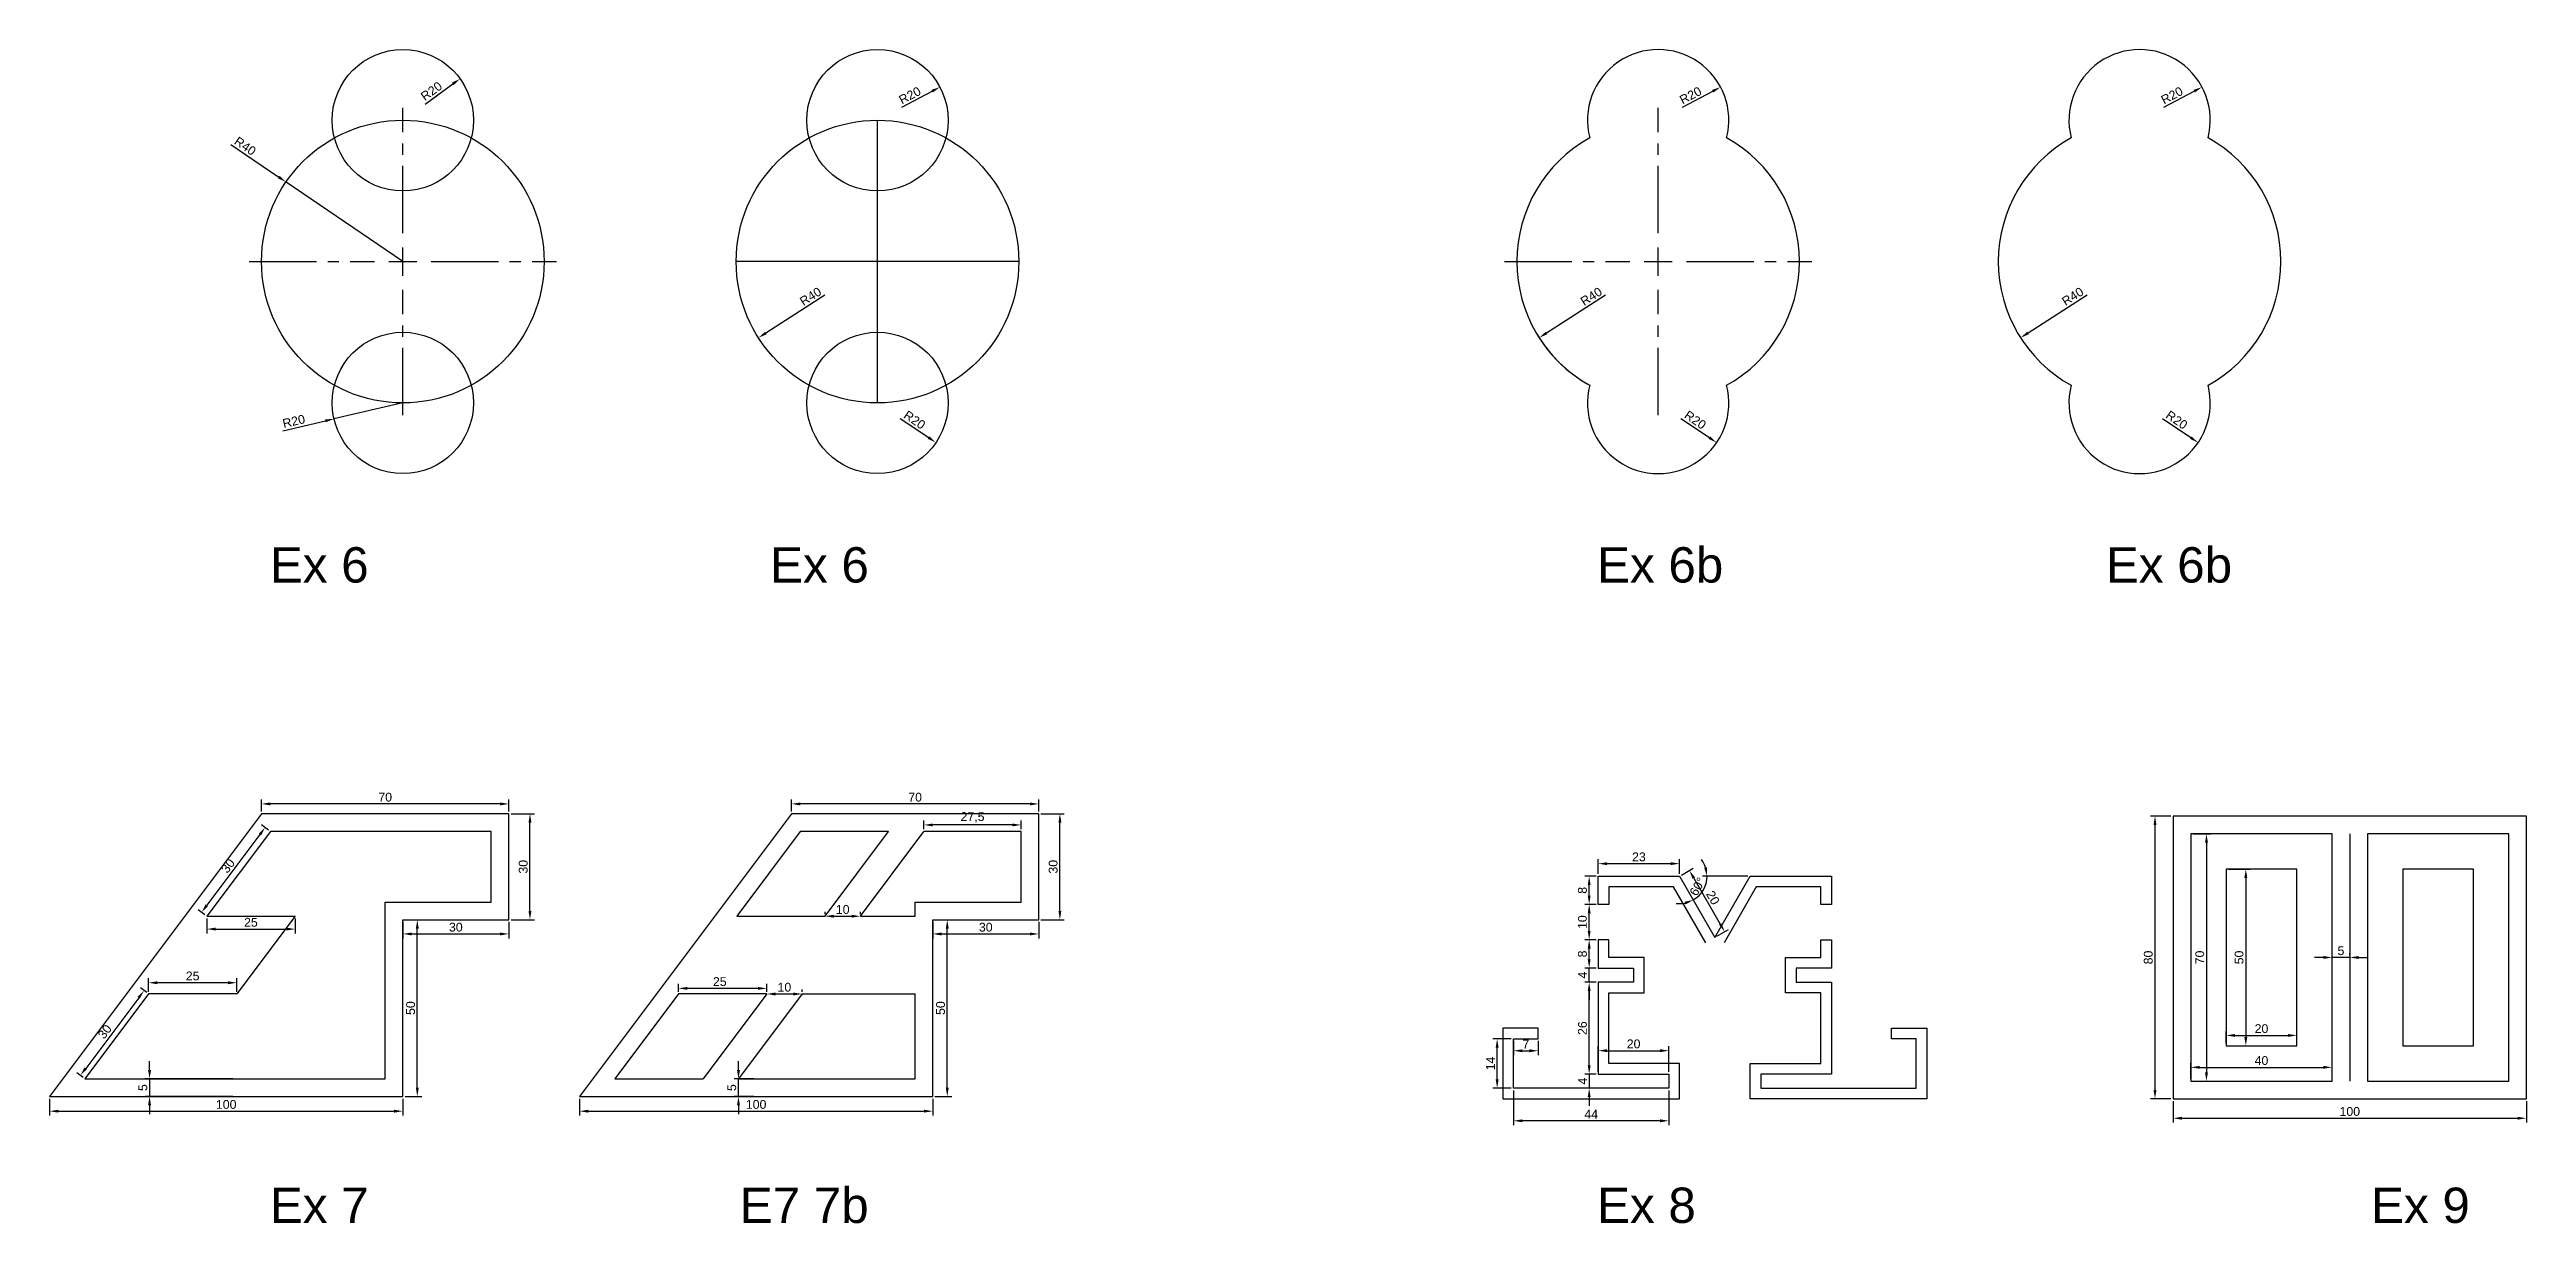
# Model space of a CAD drawing. Header units: millimetres. Extents: x 1499 to 2200, y 1188 to 1520.
import ezdxf

# ---------------------------------------------------------------- set-up
doc = ezdxf.new("R2010")
doc.units = ezdxf.units.MM
doc.linetypes.add('CENTER2', pattern=[28.575, 19.05, -3.175, 3.175, -3.175])
doc.styles.get("Standard").update_dxf_attribs({"font": 'arial.ttf'})
doc.dimstyles.new('ISO-25', dxfattribs={"dimtxt": 2.5, "dimasz": 2.5, "dimexe": 1.25, "dimexo": 0.625, "dimtad": 1, "dimtxsty": 'Standard', "dimcen": 2.5, "dimadec": 0, "dimazin": 0, "dimtfac": 1, "dimtmove": 0, "dimatfit": 3, "dimfxl": 1, "dimarcsym": 0})

msp = doc.modelspace()

# ---------------------------------------------------------------- texts
at = {"char_height": 10, "attachment_point": 1}
for s, width, insert in [('Ex 6', 32.45453, (1561.346, 1379.325)), ('Ex 6', 32.45453, (1702.929, 1379.325)), ('Ex 6b', 47.4579, (1937.007, 1379.325)), ('Ex 6b', 50.06718, (2081.024, 1379.325)), ('Ex 7', 32.45453, (1561.346, 1198.105)), ('E7 7b', 46.01657, (1694.328, 1198.105)), ('Ex 8', 32.45453, (1937.007, 1198.105)), ('Ex 9', 32.45453, (2156.088, 1198.105))]:
    msp.add_mtext_dynamic_manual_height_columns(s, width=width, gutter_width=12.5, heights=[0], dxfattribs=dict(at, insert=insert))

# ---------------------------------------------------------------- blocks, each defined once
blk = doc.blocks.new('*U2')
at = {"color": 0, "linetype": 'CENTER2', "transparency": 16777216}
for p, q in [((0, 8), (0, 43.5)), ((-43.5, 0), (-8, 0)), ((8, 0), (43.5, 0)), ((0, -43.5), (0, -8))]:
    blk.add_line(p, q, dxfattribs=at)
at = {"color": 0, "linetype": 'Continuous', "transparency": 16777216}
for p, q in [((-4, 0), (4, 0)), ((0, -4), (0, 4))]:
    blk.add_line(p, q, dxfattribs=at)
blk = doc.blocks.new('*D5')
at = {"color": 0, "lineweight": -2, "transparency": 16777216}
blk.add_line((1718.45, 1450.63), (1701.73, 1439.94), dxfattribs=at)
at = {"color": 0, "transparency": 16777216}
blk.add_solid([(1701.51, 1440.29), (1701.96, 1439.59), (1699.63, 1438.59)], dxfattribs=at)
at = {"layer": 'Defpoints', "color": 0, "transparency": 16777216}
for p in [(1733.32, 1460.15), (1699.63, 1438.59)]:
    blk.add_point(p, dxfattribs=at)
at = {"color": 0, "transparency": 16777216, "insert": (1714.38, 1450.29), "char_height": 2.5, "attachment_point": 5, "rotation": 32.60932}
blk.add_mtext('R40', dxfattribs=at)
blk = doc.blocks.new('*D6')
at = {"color": 0, "lineweight": -2, "transparency": 16777216}
for p, q in [((1550.3, 1493.29), (1563.84, 1484.07)), ((1598.97, 1460.15), (1565.9, 1482.66))]:
    blk.add_line(p, q, dxfattribs=at)
at = {"color": 0, "transparency": 16777216}
blk.add_solid([(1564.07, 1484.41), (1563.6, 1483.72), (1565.9, 1482.66)], dxfattribs=at)
at = {"layer": 'Defpoints', "color": 0, "transparency": 16777216}
for p in [(1565.9, 1482.66), (1598.97, 1460.15)]:
    blk.add_point(p, dxfattribs=at)
at = {"color": 0, "transparency": 16777216, "insert": (1554.35, 1492.83), "char_height": 2.5, "attachment_point": 5, "rotation": 325.75369}
blk.add_mtext('R40', dxfattribs=at)
blk = doc.blocks.new('*D7')
at = {"color": 0, "lineweight": -2, "transparency": 16777216}
for p, q in [((1598.97, 1420.15), (1579.48, 1415.64)), ((1565.02, 1412.3), (1577.05, 1415.08))]:
    blk.add_line(p, q, dxfattribs=at)
at = {"color": 0, "transparency": 16777216}
blk.add_solid([(1576.95, 1415.49), (1577.14, 1414.68), (1579.48, 1415.64)], dxfattribs=at)
at = {"layer": 'Defpoints', "color": 0, "transparency": 16777216}
for p in [(1598.97, 1420.15), (1579.48, 1415.64)]:
    blk.add_point(p, dxfattribs=at)
at = {"color": 0, "transparency": 16777216, "insert": (1568.11, 1414.97), "char_height": 2.5, "attachment_point": 5, "rotation": 13.01856}
blk.add_mtext('R20', dxfattribs=at)
blk = doc.blocks.new('*D10')
at = {"color": 0, "lineweight": -2, "transparency": 16777216}
blk.add_line((1740.2, 1503.8), (1748.78, 1508.36), dxfattribs=at)
at = {"color": 0, "transparency": 16777216}
blk.add_solid([(1748.58, 1508.73), (1748.97, 1507.99), (1750.98, 1509.53)], dxfattribs=at)
at = {"layer": 'Defpoints', "color": 0, "transparency": 16777216}
for p in [(1750.98, 1509.53), (1733.32, 1500.15)]:
    blk.add_point(p, dxfattribs=at)
at = {"color": 0, "transparency": 16777216, "insert": (1742.49, 1507.17), "char_height": 2.5, "attachment_point": 5, "rotation": 27.97497}
blk.add_mtext('R20', dxfattribs=at)
blk = doc.blocks.new('*D11')
at = {"color": 0, "lineweight": -2, "transparency": 16777216}
blk.add_line((1739.76, 1415.78), (1747.81, 1410.33), dxfattribs=at)
at = {"color": 0, "transparency": 16777216}
blk.add_solid([(1748.04, 1410.67), (1747.57, 1409.98), (1749.87, 1408.93)], dxfattribs=at)
at = {"layer": 'Defpoints', "color": 0, "transparency": 16777216}
for p in [(1733.32, 1420.15), (1749.87, 1408.93)]:
    blk.add_point(p, dxfattribs=at)
at = {"color": 0, "transparency": 16777216, "insert": (1743.82, 1415.33), "char_height": 2.5, "attachment_point": 5, "rotation": 325.86219}
blk.add_mtext('R20', dxfattribs=at)
blk = doc.blocks.new('*D12')
at = {"color": 0, "lineweight": -2, "transparency": 16777216}
blk.add_line((1605.27, 1504.72), (1613.13, 1510.43), dxfattribs=at)
at = {"color": 0, "transparency": 16777216}
blk.add_solid([(1612.89, 1510.76), (1613.38, 1510.09), (1615.16, 1511.89)], dxfattribs=at)
at = {"layer": 'Defpoints', "color": 0, "transparency": 16777216}
for p in [(1615.16, 1511.89), (1598.97, 1500.15)]:
    blk.add_point(p, dxfattribs=at)
at = {"color": 0, "transparency": 16777216, "insert": (1607.07, 1508.38), "char_height": 2.5, "attachment_point": 5, "rotation": 35.95715}
blk.add_mtext('R20', dxfattribs=at)
blk = doc.blocks.new('*D14')
at = {"color": 0, "lineweight": -2, "transparency": 16777216}
blk.add_line((1939.42, 1450.63), (1922.7, 1439.94), dxfattribs=at)
blk.add_arc((1954.29, 1460.15), 40, 210.81883, 240.14973, dxfattribs=at)
at = {"color": 0, "transparency": 16777216}
blk.add_solid([(1922.48, 1440.29), (1922.93, 1439.59), (1920.6, 1438.59)], dxfattribs=at)
at = {"layer": 'Defpoints', "color": 0, "transparency": 16777216}
for p in [(1954.29, 1460.15), (1920.6, 1438.59)]:
    blk.add_point(p, dxfattribs=at)
at = {"color": 0, "transparency": 16777216, "insert": (1935.36, 1450.29), "char_height": 2.5, "attachment_point": 5, "rotation": 32.60932}
blk.add_mtext('R40', dxfattribs=at)
blk = doc.blocks.new('*D15')
at = {"color": 0, "lineweight": -2, "transparency": 16777216}
blk.add_line((1961.17, 1503.8), (1969.75, 1508.36), dxfattribs=at)
at = {"color": 0, "transparency": 16777216}
blk.add_solid([(1969.55, 1508.73), (1969.94, 1507.99), (1971.96, 1509.53)], dxfattribs=at)
at = {"layer": 'Defpoints', "color": 0, "transparency": 16777216}
for p in [(1971.96, 1509.53), (1954.29, 1500.15)]:
    blk.add_point(p, dxfattribs=at)
at = {"color": 0, "transparency": 16777216, "insert": (1963.46, 1507.17), "char_height": 2.5, "attachment_point": 5, "rotation": 27.97497}
blk.add_mtext('R20', dxfattribs=at)
blk = doc.blocks.new('*D16')
at = {"color": 0, "lineweight": -2, "transparency": 16777216}
blk.add_line((1960.74, 1415.78), (1968.78, 1410.33), dxfattribs=at)
at = {"color": 0, "transparency": 16777216}
blk.add_solid([(1969.01, 1410.67), (1968.54, 1409.98), (1970.85, 1408.93)], dxfattribs=at)
at = {"layer": 'Defpoints', "color": 0, "transparency": 16777216}
for p in [(1954.29, 1420.15), (1970.85, 1408.93)]:
    blk.add_point(p, dxfattribs=at)
at = {"color": 0, "transparency": 16777216, "insert": (1964.79, 1415.33), "char_height": 2.5, "attachment_point": 5, "rotation": 325.86219}
blk.add_mtext('R20', dxfattribs=at)
blk = doc.blocks.new('*D18')
at = {"color": 0, "lineweight": -2, "transparency": 16777216}
blk.add_line((2075.69, 1450.63), (2058.98, 1439.94), dxfattribs=at)
at = {"color": 0, "transparency": 16777216}
blk.add_solid([(2058.75, 1440.29), (2059.2, 1439.59), (2056.87, 1438.59)], dxfattribs=at)
at = {"layer": 'Defpoints', "color": 0, "transparency": 16777216}
for p in [(2090.57, 1460.15), (2056.87, 1438.59)]:
    blk.add_point(p, dxfattribs=at)
at = {"color": 0, "transparency": 16777216, "insert": (2071.63, 1450.29), "char_height": 2.5, "attachment_point": 5, "rotation": 32.60932}
blk.add_mtext('R40', dxfattribs=at)
blk = doc.blocks.new('*D19')
at = {"color": 0, "lineweight": -2, "transparency": 16777216}
blk.add_line((2097.44, 1503.8), (2106.02, 1508.36), dxfattribs=at)
at = {"color": 0, "transparency": 16777216}
blk.add_solid([(2105.83, 1508.73), (2106.22, 1507.99), (2108.23, 1509.53)], dxfattribs=at)
at = {"layer": 'Defpoints', "color": 0, "transparency": 16777216}
for p in [(2108.23, 1509.53), (2090.57, 1500.15)]:
    blk.add_point(p, dxfattribs=at)
at = {"color": 0, "transparency": 16777216, "insert": (2099.73, 1507.17), "char_height": 2.5, "attachment_point": 5, "rotation": 27.97497}
blk.add_mtext('R20', dxfattribs=at)
blk = doc.blocks.new('*D20')
at = {"color": 0, "lineweight": -2, "transparency": 16777216}
blk.add_line((2097.01, 1415.78), (2105.05, 1410.33), dxfattribs=at)
at = {"color": 0, "transparency": 16777216}
blk.add_solid([(2105.28, 1410.67), (2104.82, 1409.98), (2107.12, 1408.93)], dxfattribs=at)
at = {"layer": 'Defpoints', "color": 0, "transparency": 16777216}
for p in [(2090.57, 1420.15), (2107.12, 1408.93)]:
    blk.add_point(p, dxfattribs=at)
at = {"color": 0, "transparency": 16777216, "insert": (2101.06, 1415.33), "char_height": 2.5, "attachment_point": 5, "rotation": 325.86219}
blk.add_mtext('R20', dxfattribs=at)
blk = doc.blocks.new('*U21')
at = {"color": 0, "linetype": 'CENTER2', "transparency": 16777216}
for p, q in [((0, 8), (0, 43.5)), ((-43.5, 0), (-8, 0)), ((8, 0), (43.5, 0)), ((0, -43.5), (0, -8))]:
    blk.add_line(p, q, dxfattribs=at)
at = {"color": 0, "linetype": 'Continuous', "transparency": 16777216}
for p, q in [((-4, 0), (4, 0)), ((0, -4), (0, 4))]:
    blk.add_line(p, q, dxfattribs=at)
blk = doc.blocks.new('*D22')
at = {"color": 0, "lineweight": -2, "transparency": 16777216}
for p, q in [((1498.97, 1223.27), (1498.97, 1218.48)), ((1598.97, 1223.27), (1598.97, 1218.48)), ((1501.47, 1219.73), (1596.47, 1219.73))]:
    blk.add_line(p, q, dxfattribs=at)
at = {"color": 0, "transparency": 16777216}
for points in [[(1501.47, 1220.15), (1501.47, 1219.32), (1498.97, 1219.73)], [(1596.47, 1220.15), (1596.47, 1219.32), (1598.97, 1219.73)]]:
    blk.add_solid(points, dxfattribs=at)
at = {"layer": 'Defpoints', "color": 0, "transparency": 16777216}
for p in [(1498.97, 1223.9), (1598.97, 1223.9), (1598.97, 1219.73)]:
    blk.add_point(p, dxfattribs=at)
at = {"color": 0, "transparency": 16777216, "insert": (1548.97, 1221.63), "char_height": 2.5, "attachment_point": 5}
blk.add_mtext('100', dxfattribs=at)
blk = doc.blocks.new('*D23')
at = {"color": 0, "lineweight": -2, "transparency": 16777216}
for p, q in [((1599.59, 1273.9), (1604.32, 1273.9)), ((1603.07, 1226.4), (1603.07, 1271.4)), ((1599.59, 1223.9), (1604.32, 1223.9))]:
    blk.add_line(p, q, dxfattribs=at)
at = {"color": 0, "transparency": 16777216}
for points in [[(1602.65, 1271.4), (1603.48, 1271.4), (1603.07, 1273.9)], [(1602.65, 1226.4), (1603.48, 1226.4), (1603.07, 1223.9)]]:
    blk.add_solid(points, dxfattribs=at)
at = {"layer": 'Defpoints', "color": 0, "transparency": 16777216}
for p in [(1598.97, 1273.9), (1603.07, 1273.9), (1598.97, 1223.9)]:
    blk.add_point(p, dxfattribs=at)
at = {"color": 0, "transparency": 16777216, "insert": (1601.17, 1248.9), "char_height": 2.5, "attachment_point": 5, "rotation": 90}
blk.add_mtext('50', dxfattribs=at)
blk = doc.blocks.new('*D24')
at = {"color": 0, "lineweight": -2, "transparency": 16777216}
for p, q in [((1598.97, 1273.27), (1598.97, 1268.64)), ((1601.47, 1269.89), (1626.47, 1269.89)), ((1628.97, 1273.27), (1628.97, 1268.64))]:
    blk.add_line(p, q, dxfattribs=at)
at = {"color": 0, "transparency": 16777216}
for points in [[(1601.47, 1270.3), (1601.47, 1269.47), (1598.97, 1269.89)], [(1626.47, 1270.3), (1626.47, 1269.47), (1628.97, 1269.89)]]:
    blk.add_solid(points, dxfattribs=at)
at = {"layer": 'Defpoints', "color": 0, "transparency": 16777216}
for p in [(1598.97, 1273.9), (1628.97, 1273.9), (1628.97, 1269.89)]:
    blk.add_point(p, dxfattribs=at)
at = {"color": 0, "transparency": 16777216, "insert": (1613.97, 1271.79), "char_height": 2.5, "attachment_point": 5}
blk.add_mtext('30', dxfattribs=at)
blk = doc.blocks.new('*D25')
at = {"color": 0, "lineweight": -2, "transparency": 16777216}
for p, q in [((1629.59, 1303.9), (1636.2, 1303.9)), ((1634.95, 1276.4), (1634.95, 1301.4)), ((1629.59, 1273.9), (1636.2, 1273.9))]:
    blk.add_line(p, q, dxfattribs=at)
at = {"color": 0, "transparency": 16777216}
for points in [[(1634.54, 1301.4), (1635.37, 1301.4), (1634.95, 1303.9)], [(1634.54, 1276.4), (1635.37, 1276.4), (1634.95, 1273.9)]]:
    blk.add_solid(points, dxfattribs=at)
at = {"layer": 'Defpoints', "color": 0, "transparency": 16777216}
for p in [(1628.97, 1303.9), (1634.95, 1303.9), (1628.97, 1273.9)]:
    blk.add_point(p, dxfattribs=at)
at = {"color": 0, "transparency": 16777216, "insert": (1633.05, 1288.9), "char_height": 2.5, "attachment_point": 5, "rotation": 90}
blk.add_mtext('30', dxfattribs=at)
blk = doc.blocks.new('*D26')
at = {"color": 0, "lineweight": -2, "transparency": 16777216}
for p, q in [((1558.97, 1304.52), (1558.97, 1307.93)), ((1626.47, 1306.68), (1561.47, 1306.68)), ((1628.97, 1304.52), (1628.97, 1307.93))]:
    blk.add_line(p, q, dxfattribs=at)
at = {"color": 0, "transparency": 16777216}
for points in [[(1561.47, 1307.09), (1561.47, 1306.26), (1558.97, 1306.68)], [(1626.47, 1307.09), (1626.47, 1306.26), (1628.97, 1306.68)]]:
    blk.add_solid(points, dxfattribs=at)
at = {"layer": 'Defpoints', "color": 0, "transparency": 16777216}
for p in [(1558.97, 1306.68), (1558.97, 1303.9), (1628.97, 1303.9)]:
    blk.add_point(p, dxfattribs=at)
at = {"color": 0, "transparency": 16777216, "insert": (1593.97, 1308.58), "char_height": 2.5, "attachment_point": 5}
blk.add_mtext('70', dxfattribs=at)
blk = doc.blocks.new('*D27')
at = {"color": 0, "lineweight": -2, "transparency": 16777216}
for p, q in [((1524.2, 1251.85), (1509.2, 1231.85)), ((1526.47, 1253.27), (1524.7, 1254.6)), ((1508.47, 1229.27), (1506.7, 1230.6))]:
    blk.add_line(p, q, dxfattribs=at)
at = {"color": 0, "transparency": 16777216}
for points in [[(1523.87, 1252.1), (1524.53, 1251.6), (1525.7, 1253.85)], [(1508.87, 1232.1), (1509.53, 1231.6), (1507.7, 1229.85)]]:
    blk.add_solid(points, dxfattribs=at)
at = {"layer": 'Defpoints', "color": 0, "transparency": 16777216}
for p in [(1526.97, 1252.9), (1507.7, 1229.85), (1508.97, 1228.9)]:
    blk.add_point(p, dxfattribs=at)
at = {"color": 0, "transparency": 16777216, "insert": (1514.61, 1242.23), "char_height": 2.5, "attachment_point": 5, "rotation": 53.1301}
blk.add_mtext('30', dxfattribs=at)
blk = doc.blocks.new('*D28')
at = {"color": 0, "lineweight": -2, "transparency": 16777216}
for p, q in [((1526.97, 1253.52), (1526.97, 1257.33)), ((1549.47, 1256.08), (1529.47, 1256.08)), ((1551.97, 1253.52), (1551.97, 1257.33))]:
    blk.add_line(p, q, dxfattribs=at)
at = {"color": 0, "transparency": 16777216}
for points in [[(1529.47, 1256.49), (1529.47, 1255.66), (1526.97, 1256.08)], [(1549.47, 1256.49), (1549.47, 1255.66), (1551.97, 1256.08)]]:
    blk.add_solid(points, dxfattribs=at)
at = {"layer": 'Defpoints', "color": 0, "transparency": 16777216}
for p in [(1526.97, 1256.08), (1526.97, 1252.9), (1551.97, 1252.9)]:
    blk.add_point(p, dxfattribs=at)
at = {"color": 0, "transparency": 16777216, "insert": (1539.47, 1257.98), "char_height": 2.5, "attachment_point": 5}
blk.add_mtext('25', dxfattribs=at)
blk = doc.blocks.new('*D29')
at = {"color": 0, "lineweight": -2, "transparency": 16777216}
for p, q in [((1543.47, 1274.27), (1543.47, 1270.01)), ((1545.97, 1271.26), (1565.97, 1271.26)), ((1568.47, 1274.27), (1568.47, 1270.01))]:
    blk.add_line(p, q, dxfattribs=at)
at = {"color": 0, "transparency": 16777216}
for points in [[(1545.97, 1271.68), (1545.97, 1270.85), (1543.47, 1271.26)], [(1565.97, 1271.68), (1565.97, 1270.85), (1568.47, 1271.26)]]:
    blk.add_solid(points, dxfattribs=at)
at = {"layer": 'Defpoints', "color": 0, "transparency": 16777216}
for p in [(1543.47, 1274.9), (1568.47, 1274.9), (1568.47, 1271.26)]:
    blk.add_point(p, dxfattribs=at)
at = {"color": 0, "transparency": 16777216, "insert": (1555.97, 1273.16), "char_height": 2.5, "attachment_point": 5}
blk.add_mtext('25', dxfattribs=at)
blk = doc.blocks.new('*D30')
at = {"color": 0, "lineweight": -2, "transparency": 16777216}
for p, q in [((1558.5, 1298), (1543.5, 1278)), ((1560.97, 1299.27), (1559, 1300.75)), ((1542.97, 1275.27), (1541, 1276.75))]:
    blk.add_line(p, q, dxfattribs=at)
at = {"color": 0, "transparency": 16777216}
for points in [[(1558.17, 1298.25), (1558.83, 1297.75), (1560, 1300)], [(1543.17, 1278.25), (1543.83, 1277.75), (1542, 1276)]]:
    blk.add_solid(points, dxfattribs=at)
at = {"layer": 'Defpoints', "color": 0, "transparency": 16777216}
for p in [(1561.47, 1298.9), (1542, 1276), (1543.47, 1274.9)]:
    blk.add_point(p, dxfattribs=at)
at = {"color": 0, "transparency": 16777216, "insert": (1549.48, 1289.14), "char_height": 2.5, "attachment_point": 5, "rotation": 53.1301}
blk.add_mtext('30', dxfattribs=at)
blk = doc.blocks.new('*D31')
at = {"color": 0, "lineweight": -2, "transparency": 16777216}
for p, q in [((1550.84, 1228.9), (1526.03, 1228.9)), ((1527.28, 1231.4), (1527.28, 1233.9)), ((1527.28, 1228.9), (1527.28, 1223.9)), ((1550.84, 1223.9), (1526.03, 1223.9)), ((1527.28, 1221.4), (1527.28, 1218.9))]:
    blk.add_line(p, q, dxfattribs=at)
at = {"color": 0, "transparency": 16777216}
for points in [[(1526.86, 1231.4), (1527.7, 1231.4), (1527.28, 1228.9)], [(1526.86, 1221.4), (1527.7, 1221.4), (1527.28, 1223.9)]]:
    blk.add_solid(points, dxfattribs=at)
at = {"layer": 'Defpoints', "color": 0, "transparency": 16777216}
for p in [(1551.47, 1228.9), (1527.28, 1223.9), (1551.47, 1223.9)]:
    blk.add_point(p, dxfattribs=at)
at = {"color": 0, "transparency": 16777216, "insert": (1525.38, 1226.4), "char_height": 2.5, "attachment_point": 5, "rotation": 90}
blk.add_mtext('5', dxfattribs=at)
blk = doc.blocks.new('*D32')
at = {"color": 0, "lineweight": -2, "transparency": 16777216}
for p, q in [((1648.97, 1223.27), (1648.97, 1218.48)), ((1748.97, 1223.27), (1748.97, 1218.48)), ((1651.47, 1219.73), (1746.47, 1219.73))]:
    blk.add_line(p, q, dxfattribs=at)
at = {"color": 0, "transparency": 16777216}
for points in [[(1651.47, 1220.15), (1651.47, 1219.32), (1648.97, 1219.73)], [(1746.47, 1220.15), (1746.47, 1219.32), (1748.97, 1219.73)]]:
    blk.add_solid(points, dxfattribs=at)
at = {"layer": 'Defpoints', "color": 0, "transparency": 16777216}
for p in [(1648.97, 1223.9), (1748.97, 1223.9), (1748.97, 1219.73)]:
    blk.add_point(p, dxfattribs=at)
at = {"color": 0, "transparency": 16777216, "insert": (1698.97, 1221.63), "char_height": 2.5, "attachment_point": 5}
blk.add_mtext('100', dxfattribs=at)
blk = doc.blocks.new('*D33')
at = {"color": 0, "lineweight": -2, "transparency": 16777216}
for p, q in [((1749.59, 1273.9), (1754.32, 1273.9)), ((1753.07, 1226.4), (1753.07, 1271.4)), ((1749.59, 1223.9), (1754.32, 1223.9))]:
    blk.add_line(p, q, dxfattribs=at)
at = {"color": 0, "transparency": 16777216}
for points in [[(1752.65, 1271.4), (1753.48, 1271.4), (1753.07, 1273.9)], [(1752.65, 1226.4), (1753.48, 1226.4), (1753.07, 1223.9)]]:
    blk.add_solid(points, dxfattribs=at)
at = {"layer": 'Defpoints', "color": 0, "transparency": 16777216}
for p in [(1748.97, 1273.9), (1753.07, 1273.9), (1748.97, 1223.9)]:
    blk.add_point(p, dxfattribs=at)
at = {"color": 0, "transparency": 16777216, "insert": (1751.17, 1248.9), "char_height": 2.5, "attachment_point": 5, "rotation": 90}
blk.add_mtext('50', dxfattribs=at)
blk = doc.blocks.new('*D34')
at = {"color": 0, "lineweight": -2, "transparency": 16777216}
for p, q in [((1748.97, 1273.27), (1748.97, 1268.64)), ((1751.47, 1269.89), (1776.47, 1269.89)), ((1778.97, 1273.27), (1778.97, 1268.64))]:
    blk.add_line(p, q, dxfattribs=at)
at = {"color": 0, "transparency": 16777216}
for points in [[(1751.47, 1270.3), (1751.47, 1269.47), (1748.97, 1269.89)], [(1776.47, 1270.3), (1776.47, 1269.47), (1778.97, 1269.89)]]:
    blk.add_solid(points, dxfattribs=at)
at = {"layer": 'Defpoints', "color": 0, "transparency": 16777216}
for p in [(1748.97, 1273.9), (1778.97, 1273.9), (1778.97, 1269.89)]:
    blk.add_point(p, dxfattribs=at)
at = {"color": 0, "transparency": 16777216, "insert": (1763.97, 1271.79), "char_height": 2.5, "attachment_point": 5}
blk.add_mtext('30', dxfattribs=at)
blk = doc.blocks.new('*D35')
at = {"color": 0, "lineweight": -2, "transparency": 16777216}
for p, q in [((1779.59, 1303.9), (1786.2, 1303.9)), ((1784.95, 1276.4), (1784.95, 1301.4)), ((1779.59, 1273.9), (1786.2, 1273.9))]:
    blk.add_line(p, q, dxfattribs=at)
at = {"color": 0, "transparency": 16777216}
for points in [[(1784.54, 1301.4), (1785.37, 1301.4), (1784.95, 1303.9)], [(1784.54, 1276.4), (1785.37, 1276.4), (1784.95, 1273.9)]]:
    blk.add_solid(points, dxfattribs=at)
at = {"layer": 'Defpoints', "color": 0, "transparency": 16777216}
for p in [(1778.97, 1303.9), (1784.95, 1303.9), (1778.97, 1273.9)]:
    blk.add_point(p, dxfattribs=at)
at = {"color": 0, "transparency": 16777216, "insert": (1783.05, 1288.9), "char_height": 2.5, "attachment_point": 5, "rotation": 90}
blk.add_mtext('30', dxfattribs=at)
blk = doc.blocks.new('*D36')
at = {"color": 0, "lineweight": -2, "transparency": 16777216}
for p, q in [((1708.97, 1304.52), (1708.97, 1307.93)), ((1776.47, 1306.68), (1711.47, 1306.68)), ((1778.97, 1304.52), (1778.97, 1307.93))]:
    blk.add_line(p, q, dxfattribs=at)
at = {"color": 0, "transparency": 16777216}
for points in [[(1711.47, 1307.09), (1711.47, 1306.26), (1708.97, 1306.68)], [(1776.47, 1307.09), (1776.47, 1306.26), (1778.97, 1306.68)]]:
    blk.add_solid(points, dxfattribs=at)
at = {"layer": 'Defpoints', "color": 0, "transparency": 16777216}
for p in [(1708.97, 1306.68), (1708.97, 1303.9), (1778.97, 1303.9)]:
    blk.add_point(p, dxfattribs=at)
at = {"color": 0, "transparency": 16777216, "insert": (1743.97, 1308.58), "char_height": 2.5, "attachment_point": 5}
blk.add_mtext('70', dxfattribs=at)
blk = doc.blocks.new('*D37')
at = {"color": 0, "lineweight": -2, "transparency": 16777216}
for p, q in [((1676.97, 1253.52), (1676.97, 1255.73)), ((1701.97, 1253.52), (1701.97, 1255.73)), ((1699.47, 1254.48), (1679.47, 1254.48))]:
    blk.add_line(p, q, dxfattribs=at)
at = {"color": 0, "transparency": 16777216}
for points in [[(1679.47, 1254.9), (1679.47, 1254.07), (1676.97, 1254.48)], [(1699.47, 1254.9), (1699.47, 1254.07), (1701.97, 1254.48)]]:
    blk.add_solid(points, dxfattribs=at)
at = {"layer": 'Defpoints', "color": 0, "transparency": 16777216}
for p in [(1676.97, 1254.48), (1676.97, 1252.9), (1701.97, 1252.9)]:
    blk.add_point(p, dxfattribs=at)
at = {"color": 0, "transparency": 16777216, "insert": (1688.68, 1256.38), "char_height": 2.5, "attachment_point": 5}
blk.add_mtext('25', dxfattribs=at)
blk = doc.blocks.new('*D40')
at = {"color": 0, "lineweight": -2, "transparency": 16777216}
for p, q in [((1746.47, 1299.52), (1746.47, 1301.98)), ((1771.47, 1300.73), (1748.97, 1300.73)), ((1773.97, 1299.52), (1773.97, 1301.98))]:
    blk.add_line(p, q, dxfattribs=at)
at = {"color": 0, "transparency": 16777216}
for points in [[(1748.97, 1301.15), (1748.97, 1300.32), (1746.47, 1300.73)], [(1771.47, 1301.15), (1771.47, 1300.32), (1773.97, 1300.73)]]:
    blk.add_solid(points, dxfattribs=at)
at = {"layer": 'Defpoints', "color": 0, "transparency": 16777216}
for p in [(1746.47, 1300.73), (1746.47, 1298.9), (1773.97, 1298.9)]:
    blk.add_point(p, dxfattribs=at)
at = {"color": 0, "transparency": 16777216, "insert": (1760.22, 1302.86), "char_height": 2.5, "attachment_point": 5}
blk.add_mtext('27,5', dxfattribs=at)
blk = doc.blocks.new('*D43')
at = {"color": 0, "lineweight": -2, "transparency": 16777216}
for p, q in [((1698.34, 1228.9), (1692.72, 1228.9)), ((1693.97, 1231.4), (1693.97, 1233.9)), ((1693.97, 1223.9), (1693.97, 1228.9)), ((1698.34, 1223.9), (1692.72, 1223.9)), ((1693.97, 1221.4), (1693.97, 1218.9))]:
    blk.add_line(p, q, dxfattribs=at)
at = {"color": 0, "transparency": 16777216}
for points in [[(1693.55, 1231.4), (1694.39, 1231.4), (1693.97, 1228.9)], [(1693.55, 1221.4), (1694.39, 1221.4), (1693.97, 1223.9)]]:
    blk.add_solid(points, dxfattribs=at)
at = {"layer": 'Defpoints', "color": 0, "transparency": 16777216}
for p in [(1693.97, 1228.9), (1698.97, 1228.9), (1698.97, 1223.9)]:
    blk.add_point(p, dxfattribs=at)
at = {"color": 0, "transparency": 16777216, "insert": (1692.07, 1226.4), "char_height": 2.5, "attachment_point": 5, "rotation": 90}
blk.add_mtext('5', dxfattribs=at)
blk = doc.blocks.new('*D44')
at = {"color": 0, "lineweight": -2, "transparency": 16777216}
for p, q in [((1701.97, 1253.52), (1701.97, 1254.15)), ((1704.47, 1252.9), (1709.47, 1252.9)), ((1711.97, 1253.52), (1711.97, 1254.15))]:
    blk.add_line(p, q, dxfattribs=at)
at = {"color": 0, "transparency": 16777216}
for points in [[(1704.47, 1253.31), (1704.47, 1252.48), (1701.97, 1252.9)], [(1709.47, 1253.31), (1709.47, 1252.48), (1711.97, 1252.9)]]:
    blk.add_solid(points, dxfattribs=at)
at = {"layer": 'Defpoints', "color": 0, "transparency": 16777216}
for p in [(1701.97, 1252.9), (1711.97, 1252.9), (1711.97, 1252.9)]:
    blk.add_point(p, dxfattribs=at)
at = {"color": 0, "transparency": 16777216, "insert": (1706.97, 1254.8), "char_height": 2.5, "attachment_point": 5}
blk.add_mtext('10', dxfattribs=at)
blk = doc.blocks.new('*D45')
at = {"color": 0, "lineweight": -2, "transparency": 16777216}
for p, q in [((1718.47, 1275.52), (1718.47, 1276.15)), ((1728.47, 1275.52), (1728.47, 1276.15)), ((1720.97, 1274.9), (1725.97, 1274.9))]:
    blk.add_line(p, q, dxfattribs=at)
at = {"color": 0, "transparency": 16777216}
for points in [[(1720.97, 1275.31), (1720.97, 1274.48), (1718.47, 1274.9)], [(1725.97, 1275.31), (1725.97, 1274.48), (1728.47, 1274.9)]]:
    blk.add_solid(points, dxfattribs=at)
at = {"layer": 'Defpoints', "color": 0, "transparency": 16777216}
for p in [(1718.47, 1274.9), (1728.47, 1274.9), (1728.47, 1274.9)]:
    blk.add_point(p, dxfattribs=at)
at = {"color": 0, "transparency": 16777216, "insert": (1723.47, 1276.8), "char_height": 2.5, "attachment_point": 5}
blk.add_mtext('10', dxfattribs=at)
blk = doc.blocks.new('*D46')
at = {"color": 0, "lineweight": -2, "transparency": 16777216}
for p, q in [((1913.34, 1239.61), (1913.34, 1235.58)), ((1915.84, 1236.83), (1917.84, 1236.83)), ((1920.34, 1239.61), (1920.34, 1235.58))]:
    blk.add_line(p, q, dxfattribs=at)
at = {"color": 0, "transparency": 16777216}
for points in [[(1915.84, 1237.24), (1915.84, 1236.41), (1913.34, 1236.83)], [(1917.84, 1237.24), (1917.84, 1236.41), (1920.34, 1236.83)]]:
    blk.add_solid(points, dxfattribs=at)
at = {"layer": 'Defpoints', "color": 0, "transparency": 16777216}
for p in [(1913.34, 1240.23), (1920.34, 1240.23), (1920.34, 1236.83)]:
    blk.add_point(p, dxfattribs=at)
at = {"color": 0, "transparency": 16777216, "insert": (1916.84, 1238.7), "char_height": 2.5, "attachment_point": 5}
blk.add_mtext('7', dxfattribs=at)
blk = doc.blocks.new('*D47')
at = {"color": 0, "lineweight": -2, "transparency": 16777216}
for p, q in [((1912.71, 1240.23), (1907.46, 1240.23)), ((1908.71, 1228.73), (1908.71, 1237.73)), ((1912.71, 1226.23), (1907.46, 1226.23))]:
    blk.add_line(p, q, dxfattribs=at)
at = {"color": 0, "transparency": 16777216}
for points in [[(1908.3, 1237.73), (1909.13, 1237.73), (1908.71, 1240.23)], [(1908.3, 1228.73), (1909.13, 1228.73), (1908.71, 1226.23)]]:
    blk.add_solid(points, dxfattribs=at)
at = {"layer": 'Defpoints', "color": 0, "transparency": 16777216}
for p in [(1908.71, 1240.23), (1913.34, 1240.23), (1913.34, 1226.23)]:
    blk.add_point(p, dxfattribs=at)
at = {"color": 0, "transparency": 16777216, "insert": (1906.83, 1233.23), "char_height": 2.5, "attachment_point": 5, "rotation": 90}
blk.add_mtext('14', dxfattribs=at)
blk = doc.blocks.new('*D48')
at = {"color": 0, "lineweight": -2, "transparency": 16777216}
for p, q in [((1913.34, 1225.61), (1913.34, 1215.76)), ((1957.34, 1225.61), (1957.34, 1215.76)), ((1954.84, 1217.01), (1915.84, 1217.01))]:
    blk.add_line(p, q, dxfattribs=at)
at = {"color": 0, "transparency": 16777216}
for points in [[(1915.84, 1217.42), (1915.84, 1216.59), (1913.34, 1217.01)], [(1954.84, 1217.42), (1954.84, 1216.59), (1957.34, 1217.01)]]:
    blk.add_solid(points, dxfattribs=at)
at = {"layer": 'Defpoints', "color": 0, "transparency": 16777216}
for p in [(1913.34, 1226.23), (1957.34, 1226.23), (1913.34, 1217.01)]:
    blk.add_point(p, dxfattribs=at)
at = {"color": 0, "transparency": 16777216, "insert": (1935.34, 1218.88), "char_height": 2.5, "attachment_point": 5}
blk.add_mtext('44', dxfattribs=at)
blk = doc.blocks.new('*D49')
at = {"color": 0, "lineweight": -2, "transparency": 16777216}
for p, q in [((1934.76, 1232.73), (1934.76, 1235.23)), ((1936.71, 1230.23), (1933.51, 1230.23)), ((1934.76, 1230.23), (1934.76, 1226.23)), ((1936.71, 1226.23), (1933.51, 1226.23)), ((1934.76, 1223.73), (1934.76, 1221.23))]:
    blk.add_line(p, q, dxfattribs=at)
at = {"color": 0, "transparency": 16777216}
for points in [[(1934.35, 1232.73), (1935.18, 1232.73), (1934.76, 1230.23)], [(1934.35, 1223.73), (1935.18, 1223.73), (1934.76, 1226.23)]]:
    blk.add_solid(points, dxfattribs=at)
at = {"layer": 'Defpoints', "color": 0, "transparency": 16777216}
for p in [(1937.34, 1230.23), (1934.76, 1226.23), (1937.34, 1226.23)]:
    blk.add_point(p, dxfattribs=at)
at = {"color": 0, "transparency": 16777216, "insert": (1932.89, 1228.23), "char_height": 2.5, "attachment_point": 5, "rotation": 90}
blk.add_mtext('4', dxfattribs=at)
blk = doc.blocks.new('*D50')
at = {"color": 0, "lineweight": -2, "transparency": 16777216}
for p, q in [((1936.71, 1256.23), (1933.51, 1256.23)), ((1934.76, 1232.73), (1934.76, 1253.73)), ((1936.71, 1230.23), (1933.51, 1230.23))]:
    blk.add_line(p, q, dxfattribs=at)
at = {"color": 0, "transparency": 16777216}
for points in [[(1934.35, 1253.73), (1935.18, 1253.73), (1934.76, 1256.23)], [(1934.35, 1232.73), (1935.18, 1232.73), (1934.76, 1230.23)]]:
    blk.add_solid(points, dxfattribs=at)
at = {"layer": 'Defpoints', "color": 0, "transparency": 16777216}
for p in [(1934.76, 1256.23), (1937.34, 1256.23), (1937.34, 1230.23)]:
    blk.add_point(p, dxfattribs=at)
at = {"color": 0, "transparency": 16777216, "insert": (1932.86, 1243.23), "char_height": 2.5, "attachment_point": 5, "rotation": 90}
blk.add_mtext('26', dxfattribs=at)
blk = doc.blocks.new('*D51')
at = {"color": 0, "lineweight": -2, "transparency": 16777216}
for p, q in [((1934.76, 1262.73), (1934.76, 1265.23)), ((1936.71, 1260.23), (1933.51, 1260.23)), ((1936.71, 1256.23), (1933.51, 1256.23)), ((1934.76, 1256.23), (1934.76, 1260.23)), ((1934.76, 1253.73), (1934.76, 1251.23))]:
    blk.add_line(p, q, dxfattribs=at)
at = {"color": 0, "transparency": 16777216}
for points in [[(1934.35, 1262.73), (1935.18, 1262.73), (1934.76, 1260.23)], [(1934.35, 1253.73), (1935.18, 1253.73), (1934.76, 1256.23)]]:
    blk.add_solid(points, dxfattribs=at)
at = {"layer": 'Defpoints', "color": 0, "transparency": 16777216}
for p in [(1934.76, 1260.23), (1937.34, 1260.23), (1937.34, 1256.23)]:
    blk.add_point(p, dxfattribs=at)
at = {"color": 0, "transparency": 16777216, "insert": (1932.89, 1258.23), "char_height": 2.5, "attachment_point": 5, "rotation": 90}
blk.add_mtext('4', dxfattribs=at)
blk = doc.blocks.new('*D52')
at = {"color": 0, "lineweight": -2, "transparency": 16777216}
for p, q in [((1936.71, 1268.23), (1933.51, 1268.23)), ((1934.76, 1262.73), (1934.76, 1265.73)), ((1936.71, 1260.23), (1933.51, 1260.23))]:
    blk.add_line(p, q, dxfattribs=at)
at = {"color": 0, "transparency": 16777216}
for points in [[(1934.35, 1265.73), (1935.18, 1265.73), (1934.76, 1268.23)], [(1934.35, 1262.73), (1935.18, 1262.73), (1934.76, 1260.23)]]:
    blk.add_solid(points, dxfattribs=at)
at = {"layer": 'Defpoints', "color": 0, "transparency": 16777216}
for p in [(1934.76, 1268.23), (1937.34, 1268.23), (1937.34, 1260.23)]:
    blk.add_point(p, dxfattribs=at)
at = {"color": 0, "transparency": 16777216, "insert": (1932.86, 1264.23), "char_height": 2.5, "attachment_point": 5, "rotation": 90}
blk.add_mtext('8', dxfattribs=at)
blk = doc.blocks.new('*D53')
at = {"color": 0, "lineweight": -2, "transparency": 16777216}
for p, q in [((1936.71, 1278.23), (1933.51, 1278.23)), ((1934.76, 1270.73), (1934.76, 1275.73)), ((1936.71, 1268.23), (1933.51, 1268.23))]:
    blk.add_line(p, q, dxfattribs=at)
at = {"color": 0, "transparency": 16777216}
for points in [[(1934.35, 1275.73), (1935.18, 1275.73), (1934.76, 1278.23)], [(1934.35, 1270.73), (1935.18, 1270.73), (1934.76, 1268.23)]]:
    blk.add_solid(points, dxfattribs=at)
at = {"layer": 'Defpoints', "color": 0, "transparency": 16777216}
for p in [(1934.76, 1278.23), (1937.34, 1278.23), (1937.34, 1268.23)]:
    blk.add_point(p, dxfattribs=at)
at = {"color": 0, "transparency": 16777216, "insert": (1932.86, 1273.23), "char_height": 2.5, "attachment_point": 5, "rotation": 90}
blk.add_mtext('10', dxfattribs=at)
blk = doc.blocks.new('*D54')
at = {"color": 0, "lineweight": -2, "transparency": 16777216}
for p, q in [((1936.71, 1286.23), (1933.51, 1286.23)), ((1934.76, 1280.73), (1934.76, 1283.73)), ((1936.71, 1278.23), (1933.51, 1278.23))]:
    blk.add_line(p, q, dxfattribs=at)
at = {"color": 0, "transparency": 16777216}
for points in [[(1934.35, 1283.73), (1935.18, 1283.73), (1934.76, 1286.23)], [(1934.35, 1280.73), (1935.18, 1280.73), (1934.76, 1278.23)]]:
    blk.add_solid(points, dxfattribs=at)
at = {"layer": 'Defpoints', "color": 0, "transparency": 16777216}
for p in [(1934.76, 1286.23), (1937.34, 1286.23), (1937.34, 1278.23)]:
    blk.add_point(p, dxfattribs=at)
at = {"color": 0, "transparency": 16777216, "insert": (1932.86, 1282.23), "char_height": 2.5, "attachment_point": 5, "rotation": 90}
blk.add_mtext('8', dxfattribs=at)
blk = doc.blocks.new('*D55')
at = {"color": 0, "lineweight": -2, "transparency": 16777216}
for p, q in [((1937.34, 1286.86), (1937.34, 1291.03)), ((1960.34, 1286.86), (1960.34, 1291.03)), ((1939.84, 1289.78), (1957.84, 1289.78))]:
    blk.add_line(p, q, dxfattribs=at)
at = {"color": 0, "transparency": 16777216}
for points in [[(1939.84, 1290.19), (1939.84, 1289.36), (1937.34, 1289.78)], [(1957.84, 1290.19), (1957.84, 1289.36), (1960.34, 1289.78)]]:
    blk.add_solid(points, dxfattribs=at)
at = {"layer": 'Defpoints', "color": 0, "transparency": 16777216}
for p in [(1937.34, 1286.23), (1960.34, 1289.78), (1960.34, 1286.23)]:
    blk.add_point(p, dxfattribs=at)
at = {"color": 0, "transparency": 16777216, "insert": (1948.84, 1291.68), "char_height": 2.5, "attachment_point": 5}
blk.add_mtext('23', dxfattribs=at)
blk = doc.blocks.new('*D56')
at = {"color": 0, "lineweight": -2, "transparency": 16777216}
for p, q in [((1960.88, 1286.54), (1964.21, 1288.47)), ((1964.38, 1285.68), (1971.88, 1272.69)), ((1970.88, 1269.22), (1974.21, 1271.15))]:
    blk.add_line(p, q, dxfattribs=at)
at = {"color": 0, "transparency": 16777216}
for points in [[(1964.74, 1285.89), (1964.02, 1285.47), (1963.13, 1287.84)], [(1972.24, 1272.9), (1971.52, 1272.48), (1973.13, 1270.52)]]:
    blk.add_solid(points, dxfattribs=at)
at = {"layer": 'Defpoints', "color": 0, "transparency": 16777216}
for p in [(1960.34, 1286.23), (1973.13, 1270.52), (1970.34, 1268.91)]:
    blk.add_point(p, dxfattribs=at)
at = {"color": 0, "transparency": 16777216, "insert": (1969.78, 1280.13), "char_height": 2.5, "attachment_point": 5, "rotation": 300}
blk.add_mtext('20', dxfattribs=at)
blk = doc.blocks.new('*D57')
at = {"color": 0, "lineweight": -2, "transparency": 16777216}
blk.add_line((1979.71, 1286.23), (1966.87, 1286.23), dxfattribs=at)
for start, end in [(18.48994, 36.97988), (300, 0), (263.02012, 281.51006)]:
    blk.add_arc((1960.34, 1286.23), 7.78, start, end, dxfattribs=at)
at = {"color": 0, "transparency": 16777216}
for points in [[(1968.13, 1288.77), (1967.31, 1288.63), (1968.12, 1286.23)], [(1961.74, 1279), (1962.04, 1278.22), (1964.23, 1279.49)]]:
    blk.add_solid(points, dxfattribs=at)
at = {"layer": 'Defpoints', "color": 0, "transparency": 16777216}
for p in [(1960.34, 1286.23), (1980.34, 1286.23), (2003.34, 1286.23), (1966.3, 1281.23), (1970.34, 1268.91)]:
    blk.add_point(p, dxfattribs=at)
at = {"color": 0, "transparency": 16777216, "insert": (1965.43, 1283.29), "char_height": 2.5, "attachment_point": 5, "rotation": 60}
blk.add_mtext('60°', dxfattribs=at)
blk = doc.blocks.new('*D58')
at = {"color": 0, "lineweight": -2, "transparency": 16777216}
for p, q in [((1937.34, 1230.86), (1937.34, 1238.1)), ((1939.84, 1236.85), (1954.84, 1236.85)), ((1957.34, 1230.86), (1957.34, 1238.1))]:
    blk.add_line(p, q, dxfattribs=at)
at = {"color": 0, "transparency": 16777216}
for points in [[(1939.84, 1237.27), (1939.84, 1236.44), (1937.34, 1236.85)], [(1954.84, 1237.27), (1954.84, 1236.44), (1957.34, 1236.85)]]:
    blk.add_solid(points, dxfattribs=at)
at = {"layer": 'Defpoints', "color": 0, "transparency": 16777216}
for p in [(1957.34, 1236.85), (1937.34, 1230.23), (1957.34, 1230.23)]:
    blk.add_point(p, dxfattribs=at)
at = {"color": 0, "transparency": 16777216, "insert": (1947.34, 1238.76), "char_height": 2.5, "attachment_point": 5}
blk.add_mtext('20', dxfattribs=at)
blk = doc.blocks.new('*D59')
at = {"color": 0, "lineweight": -2, "transparency": 16777216}
for p, q in [((2099.44, 1303.23), (2093.67, 1303.23)), ((2094.92, 1300.73), (2094.92, 1225.73)), ((2099.44, 1223.23), (2093.67, 1223.23))]:
    blk.add_line(p, q, dxfattribs=at)
at = {"color": 0, "transparency": 16777216}
for points in [[(2094.51, 1300.73), (2095.34, 1300.73), (2094.92, 1303.23)], [(2094.51, 1225.73), (2095.34, 1225.73), (2094.92, 1223.23)]]:
    blk.add_solid(points, dxfattribs=at)
at = {"layer": 'Defpoints', "color": 0, "transparency": 16777216}
for p in [(2100.06, 1303.23), (2094.92, 1223.23), (2100.06, 1223.23)]:
    blk.add_point(p, dxfattribs=at)
at = {"color": 0, "transparency": 16777216, "insert": (2093.02, 1263.23), "char_height": 2.5, "attachment_point": 5, "rotation": 90}
blk.add_mtext('80', dxfattribs=at)
blk = doc.blocks.new('*D60')
at = {"color": 0, "lineweight": -2, "transparency": 16777216}
for p, q in [((2100.06, 1222.61), (2100.06, 1216.49)), ((2200.06, 1222.61), (2200.06, 1216.49)), ((2102.56, 1217.74), (2197.56, 1217.74))]:
    blk.add_line(p, q, dxfattribs=at)
at = {"color": 0, "transparency": 16777216}
for points in [[(2102.56, 1218.15), (2102.56, 1217.32), (2100.06, 1217.74)], [(2197.56, 1218.15), (2197.56, 1217.32), (2200.06, 1217.74)]]:
    blk.add_solid(points, dxfattribs=at)
at = {"layer": 'Defpoints', "color": 0, "transparency": 16777216}
for p in [(2100.06, 1223.23), (2200.06, 1223.23), (2200.06, 1217.74)]:
    blk.add_point(p, dxfattribs=at)
at = {"color": 0, "transparency": 16777216, "insert": (2150.06, 1219.64), "char_height": 2.5, "attachment_point": 5}
blk.add_mtext('100', dxfattribs=at)
blk = doc.blocks.new('*D61')
at = {"color": 0, "lineweight": -2, "transparency": 16777216}
for p, q in [((2105.69, 1298.23), (2110.74, 1298.23)), ((2109.49, 1295.73), (2109.49, 1230.73)), ((2105.69, 1228.23), (2110.74, 1228.23))]:
    blk.add_line(p, q, dxfattribs=at)
at = {"color": 0, "transparency": 16777216}
for points in [[(2109.07, 1295.73), (2109.9, 1295.73), (2109.49, 1298.23)], [(2109.07, 1230.73), (2109.9, 1230.73), (2109.49, 1228.23)]]:
    blk.add_solid(points, dxfattribs=at)
at = {"layer": 'Defpoints', "color": 0, "transparency": 16777216}
for p in [(2105.06, 1298.23), (2105.06, 1228.23), (2109.49, 1228.23)]:
    blk.add_point(p, dxfattribs=at)
at = {"color": 0, "transparency": 16777216, "insert": (2107.59, 1263.23), "char_height": 2.5, "attachment_point": 5, "rotation": 90}
blk.add_mtext('70', dxfattribs=at)
blk = doc.blocks.new('*D62')
at = {"color": 0, "lineweight": -2, "transparency": 16777216}
for p, q in [((2115.69, 1288.23), (2121.87, 1288.23)), ((2120.62, 1285.73), (2120.62, 1240.73)), ((2115.69, 1238.23), (2121.87, 1238.23))]:
    blk.add_line(p, q, dxfattribs=at)
at = {"color": 0, "transparency": 16777216}
for points in [[(2120.21, 1285.73), (2121.04, 1285.73), (2120.62, 1288.23)], [(2120.21, 1240.73), (2121.04, 1240.73), (2120.62, 1238.23)]]:
    blk.add_solid(points, dxfattribs=at)
at = {"layer": 'Defpoints', "color": 0, "transparency": 16777216}
for p in [(2115.06, 1288.23), (2115.06, 1238.23), (2120.62, 1238.23)]:
    blk.add_point(p, dxfattribs=at)
at = {"color": 0, "transparency": 16777216, "insert": (2118.72, 1263.23), "char_height": 2.5, "attachment_point": 5, "rotation": 90}
blk.add_mtext('50', dxfattribs=at)
blk = doc.blocks.new('*D63')
at = {"color": 0, "lineweight": -2, "transparency": 16777216}
for p, q in [((2105.06, 1228.86), (2105.06, 1233.39)), ((2107.56, 1232.14), (2142.56, 1232.14)), ((2145.06, 1228.86), (2145.06, 1233.39))]:
    blk.add_line(p, q, dxfattribs=at)
at = {"color": 0, "transparency": 16777216}
for points in [[(2107.56, 1232.56), (2107.56, 1231.73), (2105.06, 1232.14)], [(2142.56, 1232.56), (2142.56, 1231.73), (2145.06, 1232.14)]]:
    blk.add_solid(points, dxfattribs=at)
at = {"layer": 'Defpoints', "color": 0, "transparency": 16777216}
for p in [(2105.06, 1228.23), (2145.06, 1232.14), (2145.06, 1228.23)]:
    blk.add_point(p, dxfattribs=at)
at = {"color": 0, "transparency": 16777216, "insert": (2125.06, 1234.05), "char_height": 2.5, "attachment_point": 5}
blk.add_mtext('40', dxfattribs=at)
blk = doc.blocks.new('*D64')
at = {"color": 0, "lineweight": -2, "transparency": 16777216}
for p, q in [((2115.06, 1238.86), (2115.06, 1242.42)), ((2117.56, 1241.17), (2132.56, 1241.17)), ((2135.06, 1238.86), (2135.06, 1242.42))]:
    blk.add_line(p, q, dxfattribs=at)
at = {"color": 0, "transparency": 16777216}
for points in [[(2117.56, 1241.58), (2117.56, 1240.75), (2115.06, 1241.17)], [(2132.56, 1241.58), (2132.56, 1240.75), (2135.06, 1241.17)]]:
    blk.add_solid(points, dxfattribs=at)
at = {"layer": 'Defpoints', "color": 0, "transparency": 16777216}
for p in [(2135.06, 1241.17), (2115.06, 1238.23), (2135.06, 1238.23)]:
    blk.add_point(p, dxfattribs=at)
at = {"color": 0, "transparency": 16777216, "insert": (2125.06, 1243.07), "char_height": 2.5, "attachment_point": 5}
blk.add_mtext('20', dxfattribs=at)
blk = doc.blocks.new('*D65')
at = {"color": 0, "lineweight": -2, "transparency": 16777216}
for p, q in [((2142.56, 1263.23), (2140.06, 1263.23)), ((2145.06, 1263.86), (2145.06, 1264.48)), ((2150.06, 1263.23), (2145.06, 1263.23)), ((2150.06, 1263.86), (2150.06, 1264.48)), ((2152.56, 1263.23), (2155.06, 1263.23))]:
    blk.add_line(p, q, dxfattribs=at)
at = {"color": 0, "transparency": 16777216}
for points in [[(2142.56, 1263.65), (2142.56, 1262.82), (2145.06, 1263.23)], [(2152.56, 1263.65), (2152.56, 1262.82), (2150.06, 1263.23)]]:
    blk.add_solid(points, dxfattribs=at)
at = {"layer": 'Defpoints', "color": 0, "transparency": 16777216}
for p in [(2145.06, 1263.23), (2145.06, 1263.23), (2150.06, 1263.23)]:
    blk.add_point(p, dxfattribs=at)
at = {"color": 0, "transparency": 16777216, "insert": (2147.56, 1265.13), "char_height": 2.5, "attachment_point": 5}
blk.add_mtext('5', dxfattribs=at)

# ---------------------------------------------------------------- dimensions: what is measured, and where the dimension line sits
for center, mpoint, picture, middle in [((1598.969, 1500.15), (1615.159, 1511.894), '*D12', (1608.191, 1506.84)), ((1733.321, 1500.15), (1750.984, 1509.532), '*D10', (1743.382, 1505.494)), ((1954.292, 1500.15), (1971.955, 1509.532), '*D15', (1964.353, 1505.494)), ((2090.566, 1500.15), (2108.229, 1509.532), '*D19', (2100.627, 1505.494)), ((1598.969, 1460.15), (1565.904, 1482.66), '*D6', (1553.279, 1491.255)), ((1733.321, 1460.15), (1699.626, 1438.594), '*D5', (1715.409, 1448.691)), ((1954.292, 1460.15), (1920.598, 1438.594), '*D14', (1936.38, 1448.691)), ((2090.566, 1460.15), (2056.871, 1438.594), '*D18', (2072.653, 1448.691)), ((1598.969, 1420.15), (1579.483, 1415.645), '*D7', (1568.538, 1413.114)), ((1733.321, 1420.15), (1749.875, 1408.926), '*D11', (1742.75, 1413.757)), ((1954.292, 1420.15), (1970.846, 1408.926), '*D16', (1963.721, 1413.757)), ((2090.566, 1420.15), (2107.119, 1408.926), '*D20', (2099.995, 1413.757))]:
    dim = msp.add_radius_dim(center=center, mpoint=mpoint, dimstyle='ISO-25')
    dim.commit()
    dim.dimension.update_dxf_attribs({"geometry": picture, "text_midpoint": middle, "dimtype": 164})
for base, p1, p2, picture, middle in [((1558.969, 1306.676), (1628.969, 1303.898), (1558.969, 1303.898), '*D26', (1593.969, 1308.577)), ((1708.969, 1306.676), (1778.969, 1303.898), (1708.969, 1303.898), '*D36', (1743.969, 1308.577)), ((1960.34, 1289.777), (1937.34, 1286.232), (1960.34, 1286.232), '*D55', (1948.84, 1291.679)), ((1728.469, 1274.898), (1718.469, 1274.898), (1728.469, 1274.898), '*D45', (1723.469, 1276.8)), ((1568.469, 1271.263), (1543.469, 1274.898), (1568.469, 1274.898), '*D29', (1555.969, 1273.165)), ((1628.969, 1269.886), (1598.969, 1273.898), (1628.969, 1273.898), '*D24', (1613.969, 1271.789)), ((1778.969, 1269.886), (1748.969, 1273.898), (1778.969, 1273.898), '*D34', (1763.969, 1271.789)), ((2145.064, 1263.232), (2150.064, 1263.232), (2145.064, 1263.232), '*D65', (2147.564, 1265.128)), ((1711.969, 1252.898), (1701.969, 1252.898), (1711.969, 1252.898), '*D44', (1706.969, 1254.8)), ((2135.064, 1241.166), (2115.064, 1238.232), (2135.064, 1238.232), '*D64', (2125.064, 1243.067)), ((1920.34, 1236.827), (1913.34, 1240.232), (1920.34, 1240.232), '*D46', (1916.84, 1238.702)), ((1957.34, 1236.854), (1937.34, 1230.232), (1957.34, 1230.232), '*D58', (1947.34, 1238.755)), ((2145.064, 1232.144), (2105.064, 1228.232), (2145.064, 1228.232), '*D63', (2125.064, 1234.046)), ((1598.969, 1219.734), (1498.969, 1223.898), (1598.969, 1223.898), '*D22', (1548.969, 1221.635)), ((1748.969, 1219.734), (1648.969, 1223.898), (1748.969, 1223.898), '*D32', (1698.969, 1221.635)), ((1913.34, 1217.008), (1957.34, 1226.232), (1913.34, 1226.232), '*D48', (1935.34, 1218.883)), ((2200.064, 1217.736), (2100.064, 1223.232), (2200.064, 1223.232), '*D60', (2150.064, 1219.637))]:
    dim = msp.add_linear_dim(base=base, p1=p1, p2=p2, dimstyle='ISO-25')
    dim.commit()
    dim.dimension.update_dxf_attribs({"geometry": picture, "text_midpoint": middle})
for p1, p2, distance, picture, middle in [((1773.969, 1298.898), (1746.469, 1298.898), -1.836, '*D40', (1760.219, 1302.861)), ((1561.469, 1298.898), (1543.469, 1274.898), -1.836, '*D30', (1549.479, 1289.141)), ((1960.34, 1286.232), (1970.34, 1268.911), 3.222, '*D56', (1969.777, 1280.133))]:
    dim = msp.add_aligned_dim(p1=p1, p2=p2, distance=distance, dimstyle='ISO-25')
    dim.commit()
    dim.dimension.update_dxf_attribs({"geometry": picture, "text_midpoint": middle})
for base, p1, p2, picture, middle in [((1634.952, 1303.898), (1628.969, 1273.898), (1628.969, 1303.898), '*D25', (1633.05, 1288.898)), ((1784.952, 1303.898), (1778.969, 1273.898), (1778.969, 1303.898), '*D35', (1783.05, 1288.898)), ((2094.924, 1223.232), (2100.064, 1303.232), (2100.064, 1223.232), '*D59', (2093.023, 1263.232)), ((2109.487, 1228.232), (2105.064, 1298.232), (2105.064, 1228.232), '*D61', (2107.586, 1263.232)), ((2120.624, 1238.232), (2115.064, 1288.232), (2115.064, 1238.232), '*D62', (2118.722, 1263.232)), ((1603.067, 1273.898), (1598.969, 1223.898), (1598.969, 1273.898), '*D23', (1601.166, 1248.898)), ((1753.067, 1273.898), (1748.969, 1223.898), (1748.969, 1273.898), '*D33', (1751.166, 1248.898)), ((1908.712, 1240.232), (1913.34, 1226.232), (1913.34, 1240.232), '*D47', (1906.832, 1233.232)), ((1934.764, 1226.232), (1937.34, 1230.232), (1937.34, 1226.232), '*D49', (1932.889, 1228.232)), ((1527.28, 1223.898), (1551.469, 1228.898), (1551.469, 1223.898), '*D31', (1525.384, 1226.398)), ((1693.969, 1228.898), (1698.969, 1223.898), (1698.969, 1228.898), '*D43', (1692.073, 1226.398))]:
    dim = msp.add_linear_dim(base=base, p1=p1, p2=p2, angle=90, dimstyle='ISO-25')
    dim.commit()
    dim.dimension.update_dxf_attribs({"geometry": picture, "text_midpoint": middle})
dim = msp.add_angular_dim_2l(base=(1966.3, 1281.231), line1=((1980.34, 1286.232), (2003.34, 1286.232)), line2=((1960.34, 1286.232), (1970.34, 1268.911)), dimstyle='ISO-25')
dim.commit()
dim.dimension.update_dxf_attribs({"geometry": '*D57', "text_midpoint": (1965.431, 1283.292)})
for base, p1, p2, picture, middle in [((1934.764, 1286.232), (1937.34, 1278.232), (1937.34, 1286.232), '*D54', (1932.863, 1282.232)), ((1934.764, 1278.232), (1937.34, 1268.232), (1937.34, 1278.232), '*D53', (1932.863, 1273.232)), ((1934.764, 1268.232), (1937.34, 1260.232), (1937.34, 1268.232), '*D52', (1932.863, 1264.232)), ((1934.764, 1260.232), (1937.34, 1256.232), (1937.34, 1260.232), '*D51', (1932.889, 1258.232)), ((1934.764, 1256.232), (1937.34, 1230.232), (1937.34, 1256.232), '*D50', (1932.863, 1243.232))]:
    dim = msp.add_linear_dim(base=base, p1=p1, p2=p2, angle=90, dimstyle='ISO-25', override={"dimtmove": 1})
    dim.commit()
    dim.dimension.update_dxf_attribs({"geometry": picture, "text_midpoint": middle})
dim = msp.add_linear_dim(base=(1526.969, 1256.076), p1=(1551.969, 1252.898), p2=(1526.969, 1252.898), dimstyle='ISO-25')
dim.commit()
dim.dimension.update_dxf_attribs({"geometry": '*D28', "text_midpoint": (1539.469, 1256.076), "dimtype": 160})
for base, p1, p2, angle, picture, middle in [((1676.969, 1254.483), (1701.969, 1252.898), (1676.969, 1252.898), 180, '*D37', (1688.677, 1254.483)), ((1507.702, 1229.849), (1526.969, 1252.898), (1508.969, 1228.898), 233.130102, '*D27', (1516.131, 1241.089))]:
    dim = msp.add_linear_dim(base=base, p1=p1, p2=p2, angle=angle, dimstyle='ISO-25')
    dim.commit()
    dim.dimension.update_dxf_attribs({"geometry": picture, "text_midpoint": middle, "dimtype": 161})

# ---------------------------------------------------------------- linework, layer by layer
for p, q in [((1733.321, 1420.15), (1733.321, 1500.15)), ((1773.321, 1460.15), (1693.321, 1460.15)), ((1711.469, 1298.898), (1693.469, 1274.898)), ((1736.469, 1298.898), (1711.469, 1298.898)), ((1718.469, 1274.898), (1736.469, 1298.898)), ((1728.469, 1274.898), (1746.469, 1298.898)), ((1773.969, 1298.898), (1746.469, 1298.898)), ((1773.969, 1278.898), (1773.969, 1298.898)), ((2150.064, 1298.232), (2150.064, 1228.232)), ((1743.969, 1278.898), (1773.969, 1278.898)), ((1743.969, 1274.898), (1743.969, 1278.898)), ((1693.469, 1274.898), (1718.469, 1274.898)), ((1728.469, 1274.898), (1743.969, 1274.898)), ((1676.969, 1252.898), (1658.969, 1228.898)), ((1701.969, 1252.898), (1676.969, 1252.898)), ((1701.969, 1252.898), (1683.969, 1228.898)), ((1711.969, 1252.898), (1693.969, 1228.898)), ((1711.969, 1252.898), (1743.969, 1252.898)), ((1743.969, 1228.898), (1743.969, 1252.898)), ((1658.969, 1228.898), (1683.969, 1228.898)), ((1693.969, 1228.898), (1743.969, 1228.898))]:
    msp.add_line(p, q)
for points in [[(1498.969, 1223.898), (1598.969, 1223.898), (1598.969, 1273.898), (1628.969, 1273.898), (1628.969, 1303.898), (1558.969, 1303.898)], [(1526.969, 1252.898), (1508.969, 1228.898), (1593.969, 1228.898), (1593.969, 1278.898), (1623.969, 1278.898), (1623.969, 1298.898), (1561.469, 1298.898), (1543.469, 1274.898), (1568.469, 1274.898), (1551.969, 1252.898)], [(1648.969, 1223.898), (1748.969, 1223.898), (1748.969, 1273.898), (1778.969, 1273.898), (1778.969, 1303.898), (1708.969, 1303.898)], [(2100.064, 1223.232), (2200.064, 1223.232), (2200.064, 1303.232), (2100.064, 1303.232)], [(2145.064, 1298.232), (2105.064, 1298.232), (2105.064, 1228.232), (2145.064, 1228.232)], [(2155.064, 1228.232), (2195.064, 1228.232), (2195.064, 1298.232), (2155.064, 1298.232)], [(2135.064, 1288.232), (2115.064, 1288.232), (2115.064, 1238.232), (2135.064, 1238.232)], [(2165.064, 1238.232), (2185.064, 1238.232), (2185.064, 1288.232), (2165.064, 1288.232)], [(1937.34, 1268.232), (1937.34, 1260.232), (1947.34, 1260.232), (1947.34, 1256.232), (1937.34, 1256.232), (1937.34, 1230.232), (1957.34, 1230.232), (1957.34, 1226.232), (1913.34, 1226.232), (1913.34, 1240.232), (1920.34, 1240.232), (1920.34, 1243.232), (1910.34, 1243.232), (1910.34, 1223.232), (1960.34, 1223.232), (1960.34, 1233.232), (1940.34, 1233.232), (1940.34, 1253.232), (1950.34, 1253.232), (1950.34, 1263.232), (1940.34, 1263.232), (1940.34, 1268.232)], [(2003.34, 1268.232), (2003.34, 1260.232), (1993.34, 1260.232), (1993.34, 1256.232), (2003.34, 1256.232), (2003.34, 1230.232), (1983.34, 1230.232), (1983.34, 1226.232), (2027.34, 1226.232), (2027.34, 1240.232), (2020.34, 1240.232), (2020.34, 1243.232), (2030.34, 1243.232), (2030.34, 1223.232), (1980.34, 1223.232), (1980.34, 1233.232), (2000.34, 1233.232), (2000.34, 1253.232), (1990.34, 1253.232), (1990.34, 1263.232), (2000.34, 1263.232), (2000.34, 1268.232)]]:
    msp.add_lwpolyline(points, close=True)
msp.add_lwpolyline([(1967.742, 1267.411), (1958.608, 1283.232), (1940.34, 1283.232), (1940.34, 1278.232), (1937.34, 1278.232), (1937.34, 1286.232), (1960.34, 1286.232), (1970.34, 1268.911), (1980.34, 1286.232), (2003.34, 1286.232), (2003.34, 1278.232), (2000.34, 1278.232), (2000.34, 1283.232), (1982.072, 1283.232), (1972.938, 1267.411)])
for centre, radius in [((1598.969, 1500.15), 20), ((1733.321, 1500.15), 20), ((1598.969, 1460.15), 40), ((1733.321, 1460.15), 40), ((1598.969, 1420.15), 20), ((1733.321, 1420.15), 20)]:
    msp.add_circle(centre, radius)
for centre, radius, start, end in [((1954.292, 1500.15), 20, 345.522488, 194.477512), ((2090.566, 1500.15), 20, 345.522488, 194.477512), ((1954.292, 1460.15), 40, 118.955024, 241.044976), ((1954.292, 1460.15), 40, 298.955024, 61.044976), ((2090.566, 1460.15), 40, 118.955024, 241.044976), ((2090.566, 1460.15), 40, 298.955024, 61.044976), ((1954.292, 1420.15), 20, 165.522488, 14.477512), ((2090.566, 1420.15), 20, 165.522488, 14.477512)]:
    msp.add_arc(centre, radius, start, end)

# ---------------------------------------------------------------- block references
at = {"linetype": 'CENTER2'}
for name, p in [('*U2', (1598.969, 1460.15)), ('*U21', (1954.292, 1460.15))]:
    msp.add_blockref(name, p, dxfattribs=at)

msp.set_redraw_order([(e.dxf.handle, doc.entitydb.next_handle()) for e in msp.query("TEXT MTEXT ATTDEF DIMENSION ARC_DIMENSION")])  # texts and dimensions are drawn at this point

doc.saveas('drawing.dxf')
